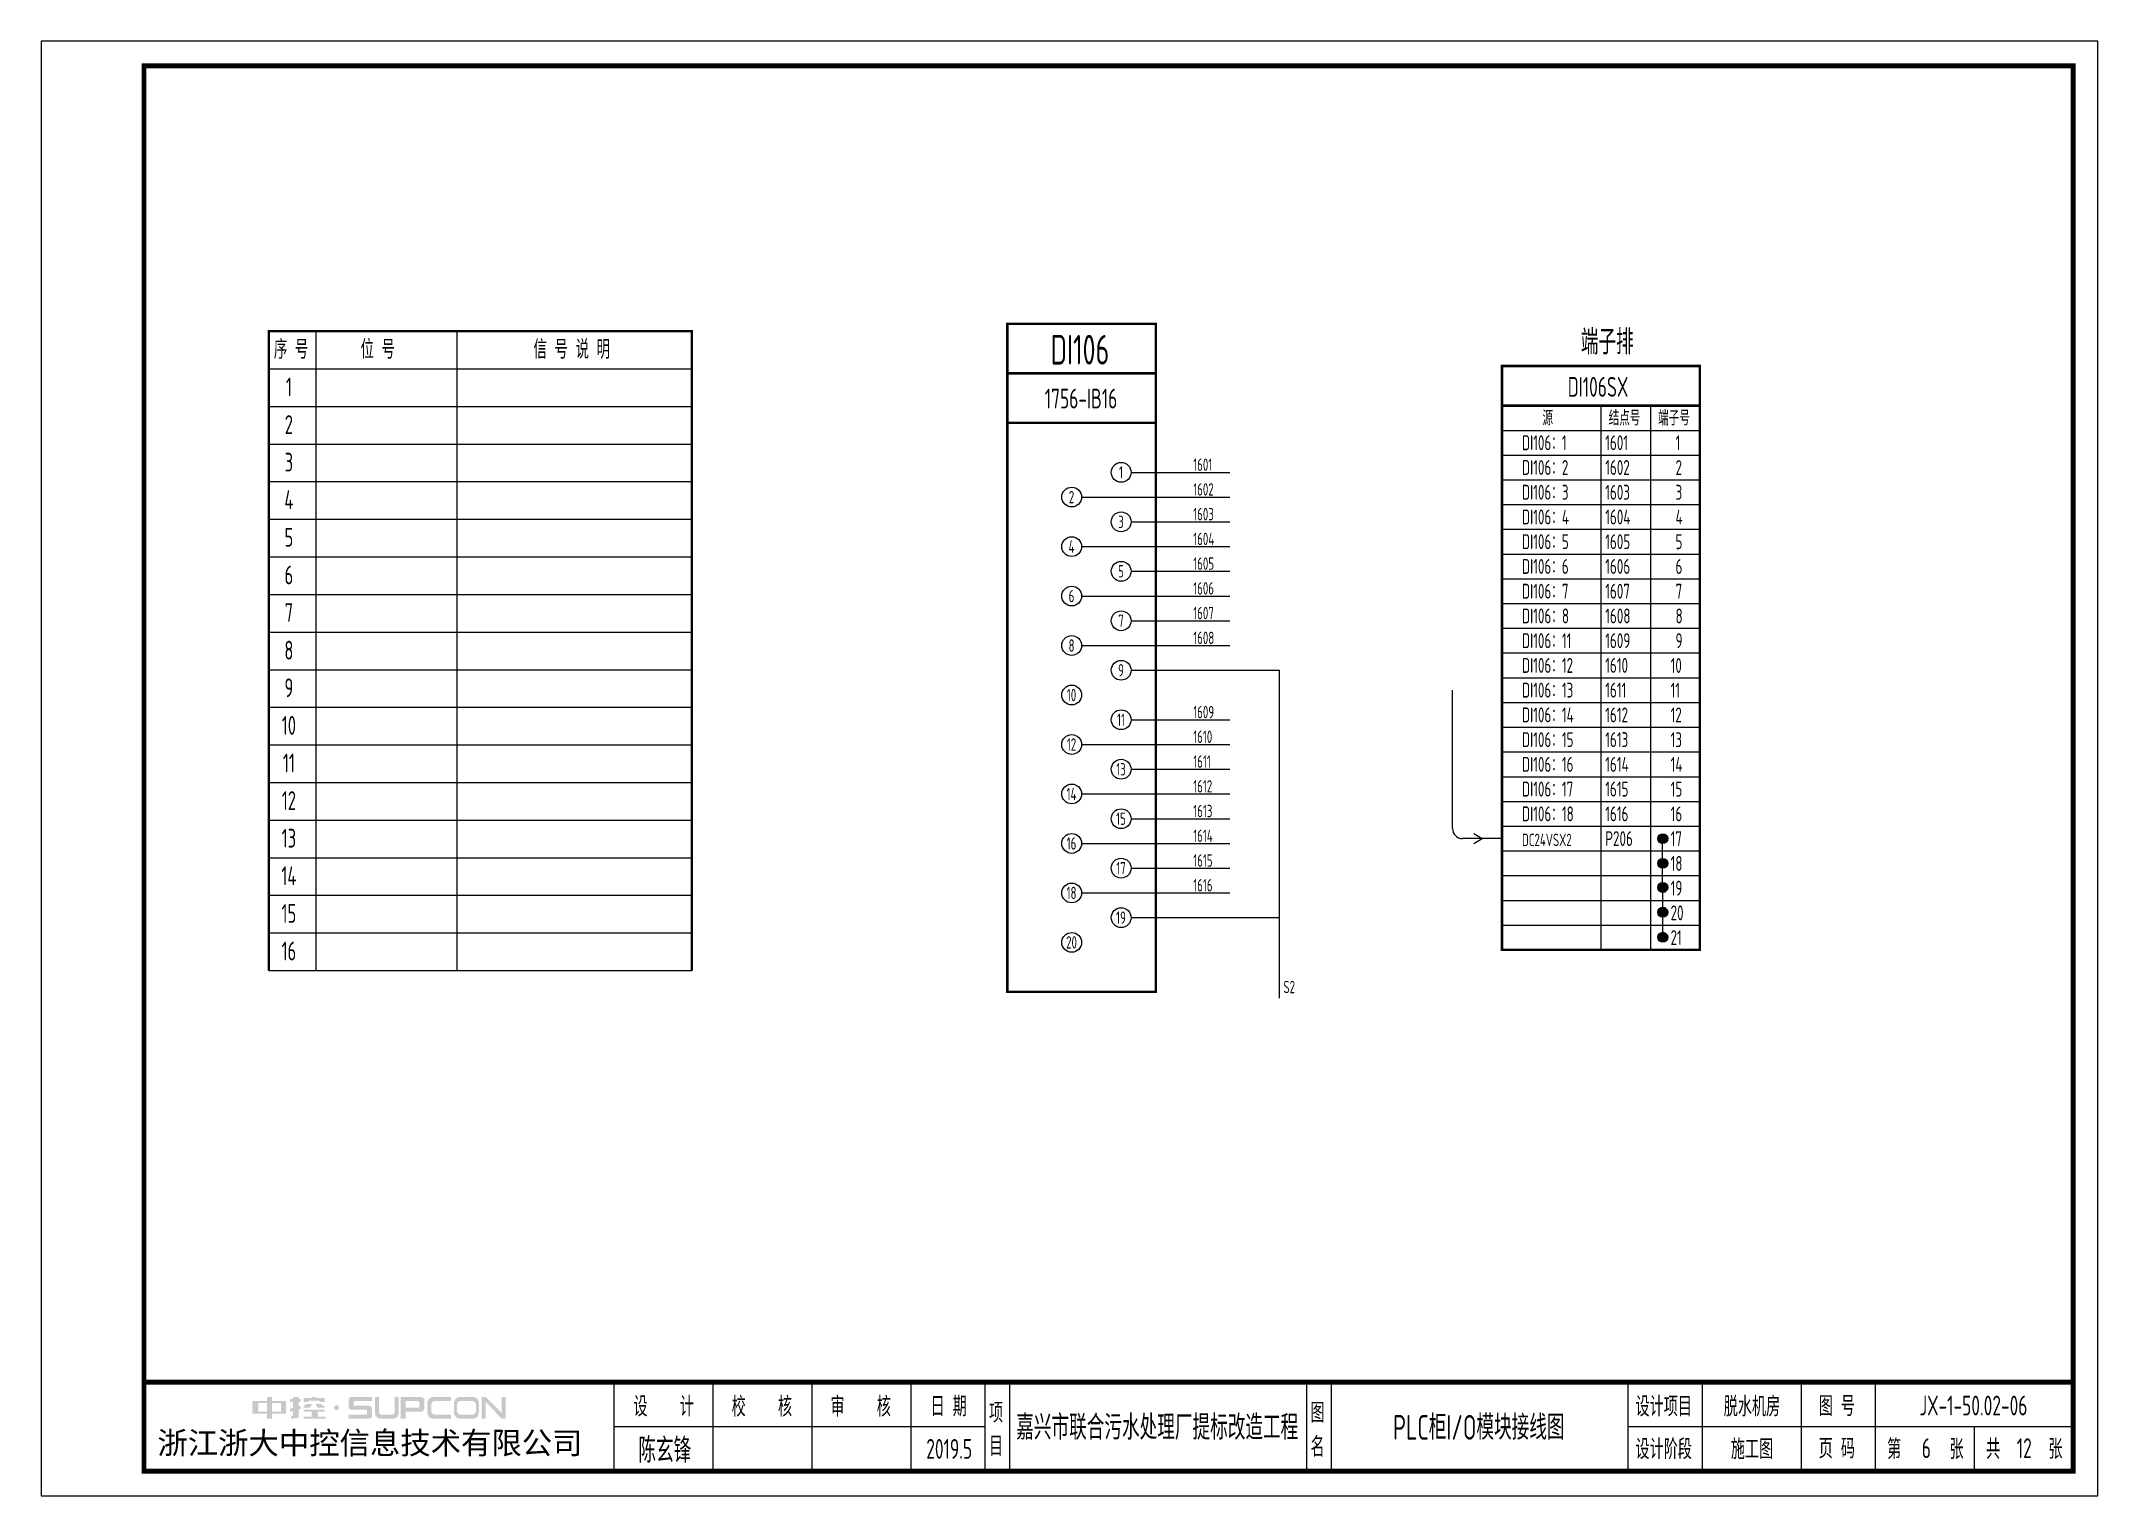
# Model space of a CAD drawing. Header units: millimetres. Extents: x 30557 to 235556, y -116603 to -73383.
# Drawn here: x 106768 to 110926, y -79651 to -76711 of the extents above; entities that cross this region are included whole.
import ezdxf
from ezdxf.enums import TextEntityAlignment as Align

# ---------------------------------------------------------------- set-up
doc = ezdxf.new("R2010")
doc.units = ezdxf.units.MM
doc.layers.add('1', color=3, linetype='Continuous')
doc.layers.add('符号层', color=3, linetype='Continuous')
doc.layers.add('_Drawing', color=7, linetype='Continuous', lineweight=25)
doc.styles.add('supcon', font='sceie.shx', dxfattribs={"width": 0.75, "height": 40, "bigfont": 'sceic.shx'})
doc.styles.add('Title', font='', dxfattribs={"height": 45})
doc.styles.get('Title').set_extended_font_data('SimHei')

msp = doc.modelspace()

# ---------------------------------------------------------------- texts
at = {"style": 'supcon', "width": 0.75}
for s, p in [('序 号', (107272.9, -77352.7)), ('位 号', (107448, -77352.7)), ('信 号 说 明', (107840.3, -77352.7)), ('1', (107268.4, -77428.7)), ('2', (107268.4, -77504.7)), ('3', (107268.4, -77580.7)), ('4', (107268.4, -77656.7)), ('5', (107268.4, -77732.7)), ('6', (107268.4, -77808.7)), ('7', (107268.4, -77884.7)), ('8', (107268.4, -77960.7)), ('9', (107268.4, -78036.7)), ('10', (107268.4, -78112.7)), ('11', (107268.4, -78188.7)), ('12', (107268.4, -78264.7)), ('13', (107268.4, -78340.7)), ('14', (107268.4, -78416.7)), ('15', (107268.4, -78492.7)), ('16', (107268.4, -78568.7))]:
    msp.add_text(s, height=38, dxfattribs=at).set_placement(p, align=Align.CENTER)
at = {"color": 3, "style": 'supcon', "width": 0.75}
for s, height, p in [('脱水机房', 40, (110226.2, -79468.3)), ('陈玄锋', 50, (108028.3, -79555.9)), ('2019.5', 40, (108603.3, -79555.9)), ('6', 40, (110578.8, -79554.5)), ('12', 40, (110776.8, -79554.5))]:
    msp.add_text(s, height=height, dxfattribs=at).set_placement(p, align=Align.MIDDLE)
at = {"layer": '1', "style": 'supcon', "width": 0.75}
msp.add_text('DI106SX', height=40, dxfattribs=at).set_placement((109915.1, -77429.5), align=Align.CENTER)
at = {"layer": '_Drawing', "color": 3, "style": 'supcon', "width": 0.75}
for s, height, p in [('DI106', 60, (108867.6, -77334.4)), ('JX-1-50.02-06', 40, (110674, -79468.3)), ('嘉兴市联合污水处理厂提标改造工程', 50, (109023.9, -79509.8)), ('PLC柜I/O模块接线图', 50, (109673.9, -79509.8))]:
    msp.add_text(s, height=height, dxfattribs=at).set_placement(p, align=Align.MIDDLE)
for s, height, p in [('DI106：1', 30, (109761.2, -77537.5)), ('1601', 30, (109929.5, -77537.5)), ('1601', 25, (109096.6, -77579.3)), ('DI106：2', 30, (109761.2, -77587.5)), ('1602', 30, (109929.5, -77587.5)), ('1602', 25, (109096.6, -77629.3)), ('DI106：3', 30, (109761.2, -77637.5)), ('1603', 30, (109929.5, -77637.5)), ('1603', 25, (109096.6, -77679.3)), ('DI106：4', 30, (109761.2, -77687.5)), ('1604', 30, (109929.5, -77687.5)), ('1604', 25, (109096.6, -77729.3)), ('DI106：5', 30, (109761.2, -77737.5)), ('1605', 30, (109929.5, -77737.5)), ('1605', 25, (109096.6, -77779.3)), ('DI106：6', 30, (109761.2, -77787.5)), ('1606', 30, (109929.5, -77787.5)), ('1606', 25, (109096.6, -77829.3)), ('DI106：7', 30, (109761.2, -77837.5)), ('1607', 30, (109929.5, -77837.5)), ('1607', 25, (109096.6, -77879.3)), ('DI106：8', 30, (109761.2, -77887.5)), ('1608', 30, (109929.5, -77887.5)), ('1608', 25, (109096.6, -77929.3)), ('DI106：11', 30, (109761.2, -77937.5)), ('1609', 30, (109929.5, -77937.5)), ('DI106：12', 30, (109761.2, -77987.5)), ('1610', 30, (109929.5, -77987.5)), ('DI106：13', 30, (109761.2, -78037.5)), ('1611', 30, (109929.5, -78037.5)), ('1609', 25, (109096.6, -78079.3)), ('DI106：14', 30, (109761.2, -78087.5)), ('1612', 30, (109929.5, -78087.5)), ('1610', 25, (109096.6, -78129.3)), ('DI106：15', 30, (109761.2, -78137.5)), ('1613', 30, (109929.5, -78137.5)), ('1611', 25, (109096.6, -78179.3)), ('DI106：16', 30, (109761.2, -78187.5)), ('1614', 30, (109929.5, -78187.5)), ('1612', 25, (109096.6, -78229.3)), ('DI106：17', 30, (109761.2, -78237.5)), ('1615', 30, (109929.5, -78237.5)), ('1613', 25, (109096.6, -78279.3)), ('DI106：18', 30, (109761.2, -78287.5)), ('1616', 30, (109929.5, -78287.5)), ('1614', 25, (109096.6, -78329.3)), ('P206', 30, (109929.5, -78337.5)), ('1615', 25, (109096.6, -78379.3)), ('1616', 25, (109096.6, -78429.3)), ('S2', 25, (109278.9, -78634.9))]:
    msp.add_text(s, height=height, dxfattribs=at).set_placement(p)

# ---------------------------------------------------------------- blocks, each defined once
blk = doc.blocks.new('中控·SUPCON')
at = {"linetype": 'Continuous'}
h = blk.add_hatch(color=2, dxfattribs=at)
h.dxf.hatch_style = 1
h.paths.add_polyline_path([(34, 33), (20, 33), (20, 37), (15, 37), (15, 36), (15, 33), (0, 33), (0, 20), (13, 20), (15, 20), (15, 15), (20, 15), (20, 20), (22, 20), (34, 20)])
h.paths.add_polyline_path([(20, 30), (20, 31), (29, 31), (29, 22), (20, 22)], flags=16)
h.paths.add_polyline_path([(15, 30), (15, 22), (6, 22), (6, 31), (15, 31)], flags=16)
h.paths.add_polyline_path([(47, 32), (49, 32), (49, 35), (47, 35), (47, 37), (41, 37), (41, 35), (38, 35), (38, 32), (41, 32), (41, 25.8), (38, 25), (38, 22), (41, 22.8), (41, 18.3), (39, 17), (39, 15), (47, 16), (47, 24.5), (49, 25), (49, 28), (47, 27.5)])
h.paths.add_polyline_path([(61, 30), (55, 30), (52, 28), (52, 26), (58, 26)])
h.paths.add_polyline_path([(73, 28), (71, 28), (70, 30), (64, 30), (66, 26), (73, 26)])
h.paths.add_polyline_path([(73, 36), (64.6, 36), (64.6, 37), (60.4, 37), (60.4, 36), (52, 36), (52, 32), (56.8, 32), (56.8, 33.1), (68.2, 33.1), (68.2, 32), (73, 32)])
h.paths.add_polyline_path([(66, 22), (73, 22), (73, 24), (52, 24), (52, 22), (60, 22), (60, 17), (52, 17), (52, 15), (74, 15), (74, 17), (66, 17)])
h.paths.add_polyline_path([(82.7, 26.1, 1), (87.6, 26.1, 1)])
h.paths.add_polyline_path([(118, 28), (103.5, 28, -0.414214), (102.5, 29), (102.5, 32, -0.414214), (103.5, 33), (121, 33), (121, 37), (100.5, 37, 0.414214), (97.5, 34), (97.5, 27, 0.414214), (100.5, 24), (115, 24, -0.414214), (116, 23), (116, 20, -0.414214), (115, 19), (97.5, 19), (97.5, 15), (118, 15, 0.414214), (121, 18), (121, 25, 0.414214)])
h.paths.add_polyline_path([(128, 37), (124, 37), (124, 36), (124, 21, 0.414214), (130, 15), (142, 15, 0.414214), (148, 21), (148, 37), (144, 37), (144, 22, -0.414214), (141, 19), (131, 19, -0.414214), (128, 22)])
h.paths.add_polyline_path([(174, 26), (174, 33, 0.414214), (170, 37), (150, 37), (150, 36), (150, 15), (155, 15), (155, 22), (170, 22, 0.414214)])
h.paths.add_polyline_path([(167, 26), (155, 26), (155, 33), (167, 33, -0.414214), (169, 31), (169, 28, -0.414214)], flags=16)
h.paths.add_polyline_path([(201, 19), (185, 19, -0.414214), (181, 23), (181, 29, -0.414214), (185, 33), (201, 33), (201, 37), (183, 37, 0.414214), (177, 31), (177, 21, 0.414214), (183, 15), (201, 15)])
h.paths.add_polyline_path([(229, 21), (229, 31, 0.414214), (223, 37), (210, 37, 0.414214), (204, 31), (204, 21, 0.414214), (210, 15), (223, 15, 0.414214)])
h.paths.add_polyline_path([(207, 23), (207, 29, -0.414214), (211, 33), (222, 33, -0.414214), (226, 29), (226, 23, -0.414214), (222, 19), (211, 19, -0.414214)], flags=16)
h.paths.add_polyline_path([(236, 32.1), (252, 15), (256, 15), (256, 37), (252, 37), (252, 21), (236, 37), (232, 37), (232, 36), (232, 15), (236, 15)])
h = blk.add_hatch(color=2, dxfattribs=at)
h.dxf.hatch_style = 1
h.paths.add_polyline_path([(34, 33), (20, 33), (20, 37), (15, 37), (15, 36), (15, 33), (0, 33), (0, 20), (13, 20), (15, 20), (15, 15), (20, 15), (20, 20), (22, 20), (34, 20)])
h.paths.add_polyline_path([(20, 30), (20, 31), (29, 31), (29, 22), (20, 22)], flags=16)
h.paths.add_polyline_path([(15, 30), (15, 22), (6, 22), (6, 31), (15, 31)], flags=16)
h.paths.add_polyline_path([(47, 32), (49, 32), (49, 35), (47, 35), (47, 37), (41, 37), (41, 35), (38, 35), (38, 32), (41, 32), (41, 25.8), (38, 25), (38, 22), (41, 22.8), (41, 18.3), (39, 17), (39, 15), (47, 16), (47, 24.5), (49, 25), (49, 28), (47, 27.5)])
h.paths.add_polyline_path([(61, 30), (55, 30), (52, 28), (52, 26), (58, 26)])
h.paths.add_polyline_path([(73, 28), (71, 28), (70, 30), (64, 30), (66, 26), (73, 26)])
h.paths.add_polyline_path([(73, 36), (64.6, 36), (64.6, 37), (60.4, 37), (60.4, 36), (52, 36), (52, 32), (56.8, 32), (56.8, 33.1), (68.2, 33.1), (68.2, 32), (73, 32)])
h.paths.add_polyline_path([(66, 22), (73, 22), (73, 24), (52, 24), (52, 22), (60, 22), (60, 17), (52, 17), (52, 15), (74, 15), (74, 17), (66, 17)])
h.paths.add_polyline_path([(82.7, 26.1, 1), (87.6, 26.1, 1)])
h.paths.add_polyline_path([(118, 28), (103.5, 28, -0.414214), (102.5, 29), (102.5, 32, -0.414214), (103.5, 33), (121, 33), (121, 37), (100.5, 37, 0.414214), (97.5, 34), (97.5, 27, 0.414214), (100.5, 24), (115, 24, -0.414214), (116, 23), (116, 20, -0.414214), (115, 19), (97.5, 19), (97.5, 15), (118, 15, 0.414214), (121, 18), (121, 25, 0.414214)])
h.paths.add_polyline_path([(128, 37), (124, 37), (124, 36), (124, 21, 0.414214), (130, 15), (142, 15, 0.414214), (148, 21), (148, 37), (144, 37), (144, 22, -0.414214), (141, 19), (131, 19, -0.414214), (128, 22)])
h.paths.add_polyline_path([(174, 26), (174, 33, 0.414214), (170, 37), (150, 37), (150, 36), (150, 15), (155, 15), (155, 22), (170, 22, 0.414214)])
h.paths.add_polyline_path([(167, 26), (155, 26), (155, 33), (167, 33, -0.414214), (169, 31), (169, 28, -0.414214)], flags=16)
h.paths.add_polyline_path([(201, 19), (185, 19, -0.414214), (181, 23), (181, 29, -0.414214), (185, 33), (201, 33), (201, 37), (183, 37, 0.414214), (177, 31), (177, 21, 0.414214), (183, 15), (201, 15)])
h.paths.add_polyline_path([(229, 21), (229, 31, 0.414214), (223, 37), (210, 37, 0.414214), (204, 31), (204, 21, 0.414214), (210, 15), (223, 15, 0.414214)])
h.paths.add_polyline_path([(207, 23), (207, 29, -0.414214), (211, 33), (222, 33, -0.414214), (226, 29), (226, 23, -0.414214), (222, 19), (211, 19, -0.414214)], flags=16)
h.paths.add_polyline_path([(236, 32.1), (252, 15), (256, 15), (256, 37), (252, 37), (252, 21), (236, 37), (232, 37), (232, 36), (232, 15), (236, 15)])
h = blk.add_hatch(color=2, dxfattribs=at)
h.dxf.hatch_style = 1
h.paths.add_polyline_path([(34, 33), (20, 33), (20, 37), (15, 37), (15, 36), (15, 33), (0, 33), (0, 20), (13, 20), (15, 20), (15, 15), (20, 15), (20, 20), (22, 20), (34, 20)])
h.paths.add_polyline_path([(20, 30), (20, 31), (29, 31), (29, 22), (20, 22)], flags=16)
h.paths.add_polyline_path([(15, 30), (15, 22), (6, 22), (6, 31), (15, 31)], flags=16)
h.paths.add_polyline_path([(47, 32), (49, 32), (49, 35), (47, 35), (47, 37), (41, 37), (41, 35), (38, 35), (38, 32), (41, 32), (41, 25.8), (38, 25), (38, 22), (41, 22.8), (41, 18.3), (39, 17), (39, 15), (47, 16), (47, 24.5), (49, 25), (49, 28), (47, 27.5)])
h.paths.add_polyline_path([(61, 30), (55, 30), (52, 28), (52, 26), (58, 26)])
h.paths.add_polyline_path([(73, 28), (71, 28), (70, 30), (64, 30), (66, 26), (73, 26)])
h.paths.add_polyline_path([(73, 36), (64.6, 36), (64.6, 37), (60.4, 37), (60.4, 36), (52, 36), (52, 32), (56.8, 32), (56.8, 33.1), (68.2, 33.1), (68.2, 32), (73, 32)])
h.paths.add_polyline_path([(66, 22), (73, 22), (73, 24), (52, 24), (52, 22), (60, 22), (60, 17), (52, 17), (52, 15), (74, 15), (74, 17), (66, 17)])
h.paths.add_polyline_path([(82.7, 26.1, 1), (87.6, 26.1, 1)])
h.paths.add_polyline_path([(118, 28), (103.5, 28, -0.414214), (102.5, 29), (102.5, 32, -0.414214), (103.5, 33), (121, 33), (121, 37), (100.5, 37, 0.414214), (97.5, 34), (97.5, 27, 0.414214), (100.5, 24), (115, 24, -0.414214), (116, 23), (116, 20, -0.414214), (115, 19), (97.5, 19), (97.5, 15), (118, 15, 0.414214), (121, 18), (121, 25, 0.414214)])
h.paths.add_polyline_path([(128, 37), (124, 37), (124, 36), (124, 21, 0.414214), (130, 15), (142, 15, 0.414214), (148, 21), (148, 37), (144, 37), (144, 22, -0.414214), (141, 19), (131, 19, -0.414214), (128, 22)])
h.paths.add_polyline_path([(174, 26), (174, 33, 0.414214), (170, 37), (150, 37), (150, 36), (150, 15), (155, 15), (155, 22), (170, 22, 0.414214)])
h.paths.add_polyline_path([(167, 26), (155, 26), (155, 33), (167, 33, -0.414214), (169, 31), (169, 28, -0.414214)], flags=16)
h.paths.add_polyline_path([(201, 19), (185, 19, -0.414214), (181, 23), (181, 29, -0.414214), (185, 33), (201, 33), (201, 37), (183, 37, 0.414214), (177, 31), (177, 21, 0.414214), (183, 15), (201, 15)])
h.paths.add_polyline_path([(229, 21), (229, 31, 0.414214), (223, 37), (210, 37, 0.414214), (204, 31), (204, 21, 0.414214), (210, 15), (223, 15, 0.414214)])
h.paths.add_polyline_path([(207, 23), (207, 29, -0.414214), (211, 33), (222, 33, -0.414214), (226, 29), (226, 23, -0.414214), (222, 19), (211, 19, -0.414214)], flags=16)
h.paths.add_polyline_path([(236, 32.1), (252, 15), (256, 15), (256, 37), (252, 37), (252, 21), (236, 37), (232, 37), (232, 36), (232, 15), (236, 15)])
h = blk.add_hatch(color=2, dxfattribs=at)
h.dxf.hatch_style = 1
h.paths.add_polyline_path([(34, 33), (20, 33), (20, 37), (15, 37), (15, 36), (15, 33), (0, 33), (0, 20), (13, 20), (15, 20), (15, 15), (20, 15), (20, 20), (22, 20), (34, 20)])
h.paths.add_polyline_path([(20, 30), (20, 31), (29, 31), (29, 22), (20, 22)], flags=16)
h.paths.add_polyline_path([(15, 30), (15, 22), (6, 22), (6, 31), (15, 31)], flags=16)
h.paths.add_polyline_path([(47, 32), (49, 32), (49, 35), (47, 35), (47, 37), (41, 37), (41, 35), (38, 35), (38, 32), (41, 32), (41, 25.8), (38, 25), (38, 22), (41, 22.8), (41, 18.3), (39, 17), (39, 15), (47, 16), (47, 24.5), (49, 25), (49, 28), (47, 27.5)])
h.paths.add_polyline_path([(61, 30), (55, 30), (52, 28), (52, 26), (58, 26)])
h.paths.add_polyline_path([(73, 28), (71, 28), (70, 30), (64, 30), (66, 26), (73, 26)])
h.paths.add_polyline_path([(73, 36), (64.6, 36), (64.6, 37), (60.4, 37), (60.4, 36), (52, 36), (52, 32), (56.8, 32), (56.8, 33.1), (68.2, 33.1), (68.2, 32), (73, 32)])
h.paths.add_polyline_path([(66, 22), (73, 22), (73, 24), (52, 24), (52, 22), (60, 22), (60, 17), (52, 17), (52, 15), (74, 15), (74, 17), (66, 17)])
h.paths.add_polyline_path([(82.7, 26.1, 1), (87.6, 26.1, 1)])
h.paths.add_polyline_path([(118, 28), (103.5, 28, -0.414214), (102.5, 29), (102.5, 32, -0.414214), (103.5, 33), (121, 33), (121, 37), (100.5, 37, 0.414214), (97.5, 34), (97.5, 27, 0.414214), (100.5, 24), (115, 24, -0.414214), (116, 23), (116, 20, -0.414214), (115, 19), (97.5, 19), (97.5, 15), (118, 15, 0.414214), (121, 18), (121, 25, 0.414214)])
h.paths.add_polyline_path([(128, 37), (124, 37), (124, 36), (124, 21, 0.414214), (130, 15), (142, 15, 0.414214), (148, 21), (148, 37), (144, 37), (144, 22, -0.414214), (141, 19), (131, 19, -0.414214), (128, 22)])
h.paths.add_polyline_path([(174, 26), (174, 33, 0.414214), (170, 37), (150, 37), (150, 36), (150, 15), (155, 15), (155, 22), (170, 22, 0.414214)])
h.paths.add_polyline_path([(167, 26), (155, 26), (155, 33), (167, 33, -0.414214), (169, 31), (169, 28, -0.414214)], flags=16)
h.paths.add_polyline_path([(201, 19), (185, 19, -0.414214), (181, 23), (181, 29, -0.414214), (185, 33), (201, 33), (201, 37), (183, 37, 0.414214), (177, 31), (177, 21, 0.414214), (183, 15), (201, 15)])
h.paths.add_polyline_path([(229, 21), (229, 31, 0.414214), (223, 37), (210, 37, 0.414214), (204, 31), (204, 21, 0.414214), (210, 15), (223, 15, 0.414214)])
h.paths.add_polyline_path([(207, 23), (207, 29, -0.414214), (211, 33), (222, 33, -0.414214), (226, 29), (226, 23, -0.414214), (222, 19), (211, 19, -0.414214)], flags=16)
h.paths.add_polyline_path([(236, 32.1), (252, 15), (256, 15), (256, 37), (252, 37), (252, 21), (236, 37), (232, 37), (232, 36), (232, 15), (236, 15)])
h = blk.add_hatch(color=2, dxfattribs=at)
h.dxf.hatch_style = 1
h.paths.add_polyline_path([(34, 33), (20, 33), (20, 37), (15, 37), (15, 36), (15, 33), (0, 33), (0, 20), (13, 20), (15, 20), (15, 15), (20, 15), (20, 20), (22, 20), (34, 20)])
h.paths.add_polyline_path([(20, 30), (20, 31), (29, 31), (29, 22), (20, 22)], flags=16)
h.paths.add_polyline_path([(15, 30), (15, 22), (6, 22), (6, 31), (15, 31)], flags=16)
h.paths.add_polyline_path([(47, 32), (49, 32), (49, 35), (47, 35), (47, 37), (41, 37), (41, 35), (38, 35), (38, 32), (41, 32), (41, 25.8), (38, 25), (38, 22), (41, 22.8), (41, 18.3), (39, 17), (39, 15), (47, 16), (47, 24.5), (49, 25), (49, 28), (47, 27.5)])
h.paths.add_polyline_path([(61, 30), (55, 30), (52, 28), (52, 26), (58, 26)])
h.paths.add_polyline_path([(73, 28), (71, 28), (70, 30), (64, 30), (66, 26), (73, 26)])
h.paths.add_polyline_path([(73, 36), (64.6, 36), (64.6, 37), (60.4, 37), (60.4, 36), (52, 36), (52, 32), (56.8, 32), (56.8, 33.1), (68.2, 33.1), (68.2, 32), (73, 32)])
h.paths.add_polyline_path([(66, 22), (73, 22), (73, 24), (52, 24), (52, 22), (60, 22), (60, 17), (52, 17), (52, 15), (74, 15), (74, 17), (66, 17)])
h.paths.add_polyline_path([(82.7, 26.1, 1), (87.6, 26.1, 1)])
h.paths.add_polyline_path([(118, 28), (103.5, 28, -0.414214), (102.5, 29), (102.5, 32, -0.414214), (103.5, 33), (121, 33), (121, 37), (100.5, 37, 0.414214), (97.5, 34), (97.5, 27, 0.414214), (100.5, 24), (115, 24, -0.414214), (116, 23), (116, 20, -0.414214), (115, 19), (97.5, 19), (97.5, 15), (118, 15, 0.414214), (121, 18), (121, 25, 0.414214)])
h.paths.add_polyline_path([(128, 37), (124, 37), (124, 36), (124, 21, 0.414214), (130, 15), (142, 15, 0.414214), (148, 21), (148, 37), (144, 37), (144, 22, -0.414214), (141, 19), (131, 19, -0.414214), (128, 22)])
h.paths.add_polyline_path([(174, 26), (174, 33, 0.414214), (170, 37), (150, 37), (150, 36), (150, 15), (155, 15), (155, 22), (170, 22, 0.414214)])
h.paths.add_polyline_path([(167, 26), (155, 26), (155, 33), (167, 33, -0.414214), (169, 31), (169, 28, -0.414214)], flags=16)
h.paths.add_polyline_path([(201, 19), (185, 19, -0.414214), (181, 23), (181, 29, -0.414214), (185, 33), (201, 33), (201, 37), (183, 37, 0.414214), (177, 31), (177, 21, 0.414214), (183, 15), (201, 15)])
h.paths.add_polyline_path([(229, 21), (229, 31, 0.414214), (223, 37), (210, 37, 0.414214), (204, 31), (204, 21, 0.414214), (210, 15), (223, 15, 0.414214)])
h.paths.add_polyline_path([(207, 23), (207, 29, -0.414214), (211, 33), (222, 33, -0.414214), (226, 29), (226, 23, -0.414214), (222, 19), (211, 19, -0.414214)], flags=16)
h.paths.add_polyline_path([(236, 32.1), (252, 15), (256, 15), (256, 37), (252, 37), (252, 21), (236, 37), (232, 37), (232, 36), (232, 15), (236, 15)])
h = blk.add_hatch(color=2, dxfattribs=at)
h.dxf.hatch_style = 1
h.paths.add_polyline_path([(34, 33), (20, 33), (20, 37), (15, 37), (15, 36), (15, 33), (0, 33), (0, 20), (13, 20), (15, 20), (15, 15), (20, 15), (20, 20), (22, 20), (34, 20)])
h.paths.add_polyline_path([(20, 30), (20, 31), (29, 31), (29, 22), (20, 22)], flags=16)
h.paths.add_polyline_path([(15, 30), (15, 22), (6, 22), (6, 31), (15, 31)], flags=16)
h.paths.add_polyline_path([(47, 32), (49, 32), (49, 35), (47, 35), (47, 37), (41, 37), (41, 35), (38, 35), (38, 32), (41, 32), (41, 25.8), (38, 25), (38, 22), (41, 22.8), (41, 18.3), (39, 17), (39, 15), (47, 16), (47, 24.5), (49, 25), (49, 28), (47, 27.5)])
h.paths.add_polyline_path([(61, 30), (55, 30), (52, 28), (52, 26), (58, 26)])
h.paths.add_polyline_path([(73, 28), (71, 28), (70, 30), (64, 30), (66, 26), (73, 26)])
h.paths.add_polyline_path([(73, 36), (64.6, 36), (64.6, 37), (60.4, 37), (60.4, 36), (52, 36), (52, 32), (56.8, 32), (56.8, 33.1), (68.2, 33.1), (68.2, 32), (73, 32)])
h.paths.add_polyline_path([(66, 22), (73, 22), (73, 24), (52, 24), (52, 22), (60, 22), (60, 17), (52, 17), (52, 15), (74, 15), (74, 17), (66, 17)])
h.paths.add_polyline_path([(82.7, 26.1, 1), (87.6, 26.1, 1)])
h.paths.add_polyline_path([(118, 28), (103.5, 28, -0.414214), (102.5, 29), (102.5, 32, -0.414214), (103.5, 33), (121, 33), (121, 37), (100.5, 37, 0.414214), (97.5, 34), (97.5, 27, 0.414214), (100.5, 24), (115, 24, -0.414214), (116, 23), (116, 20, -0.414214), (115, 19), (97.5, 19), (97.5, 15), (118, 15, 0.414214), (121, 18), (121, 25, 0.414214)])
h.paths.add_polyline_path([(128, 37), (124, 37), (124, 36), (124, 21, 0.414214), (130, 15), (142, 15, 0.414214), (148, 21), (148, 37), (144, 37), (144, 22, -0.414214), (141, 19), (131, 19, -0.414214), (128, 22)])
h.paths.add_polyline_path([(174, 26), (174, 33, 0.414214), (170, 37), (150, 37), (150, 36), (150, 15), (155, 15), (155, 22), (170, 22, 0.414214)])
h.paths.add_polyline_path([(167, 26), (155, 26), (155, 33), (167, 33, -0.414214), (169, 31), (169, 28, -0.414214)], flags=16)
h.paths.add_polyline_path([(201, 19), (185, 19, -0.414214), (181, 23), (181, 29, -0.414214), (185, 33), (201, 33), (201, 37), (183, 37, 0.414214), (177, 31), (177, 21, 0.414214), (183, 15), (201, 15)])
h.paths.add_polyline_path([(229, 21), (229, 31, 0.414214), (223, 37), (210, 37, 0.414214), (204, 31), (204, 21, 0.414214), (210, 15), (223, 15, 0.414214)])
h.paths.add_polyline_path([(207, 23), (207, 29, -0.414214), (211, 33), (222, 33, -0.414214), (226, 29), (226, 23, -0.414214), (222, 19), (211, 19, -0.414214)], flags=16)
h.paths.add_polyline_path([(236, 32.1), (252, 15), (256, 15), (256, 37), (252, 37), (252, 21), (236, 37), (232, 37), (232, 36), (232, 15), (236, 15)])
blk = doc.blocks.new('supcon图框')
at = {"linetype": 'Continuous'}
for p, q in [((6145.7, 4361.7), (1987.7, 4361.7)), ((1987.7, 4361.7), (1987.7, 1421.7)), ((6145.7, 1421.7), (6145.7, 4361.7)), ((1987.7, 1421.7), (6145.7, 1421.7))]:
    blk.add_line(p, q, dxfattribs=at)
for p, q in [((3145.7, 1651.7), (3145.7, 1471.7)), ((3345.7, 1651.7), (3345.7, 1471.7)), ((3545.7, 1651.7), (3545.7, 1471.7)), ((3745.7, 1651.7), (3745.7, 1471.7)), ((3895.7, 1651.7), (3895.7, 1471.7)), ((3945.7, 1651.7), (3945.7, 1471.7)), ((4545.7, 1651.7), (4545.7, 1471.7)), ((4595.7, 1651.7), (4595.7, 1471.7)), ((5195.7, 1651.7), (5195.7, 1471.7)), ((5345.7, 1651.7), (5345.7, 1471.7)), ((5545.7, 1651.7), (5545.7, 1471.7)), ((5695.7, 1651.7), (5695.7, 1471.7)), ((3145.7, 1561.7), (3895.7, 1561.7)), ((5195.7, 1561.7), (6095.7, 1561.7)), ((5895.7, 1561.7), (5895.7, 1471.7))]:
    blk.add_line(p, q)
at = {"linetype": 'Continuous', "const_width": 10}
blk.add_lwpolyline([(2195.7, 4311.7), (6095.7, 4311.7), (6095.7, 1471.7), (2195.7, 1471.7)], close=True, dxfattribs=at)
blk.add_lwpolyline([(2195.7, 1651.7), (6095.7, 1651.7)], dxfattribs=at)
at = {"linetype": 'Continuous', "xscale": 2, "yscale": 2, "zscale": 2}
blk.add_blockref('中控·SUPCON', (2414.6, 1547.7), dxfattribs=at)
at = {"style": 'supcon', "width": 0.75}
for s, p in [('设    计', (3246.2, 1604.2)), ('校    核', (3444.8, 1604.2)), ('审    核', (3644.5, 1604.2)), ('日 期', (3822.5, 1604.2)), ('设计项目', (5268, 1604.2)), ('图 号', (5618, 1604.2)), ('项', (3918.2, 1590.7)), ('图', (4568.2, 1590.7)), ('目', (3918.2, 1522.9)), ('名', (4568.2, 1522.9)), ('设计阶段', (5268, 1518.1)), ('施工图', (5446.5, 1518.1)), ('页 码', (5618, 1518.1)), ('第      张', (5797, 1518.1)), ('共      张', (5997, 1518.1))]:
    blk.add_text(s, height=40, dxfattribs=at).set_placement(p, align=Align.MIDDLE)
at = {"style": 'Title'}
blk.add_text('浙江浙大中控信息技术有限公司', height=45, dxfattribs=at).set_placement((2222.8, 1506.2))
blk = doc.blocks.new('DI端子_21')
at = {"lineweight": -3}
h = blk.add_hatch(color=256, dxfattribs=at)
h.dxf.hatch_style = 1
h.paths.add_polyline_path([(22665.3, -15581.6, 1), (22645.3, -15581.6, 1)])
h = blk.add_hatch(color=256, dxfattribs=at)
h.dxf.hatch_style = 1
h.paths.add_polyline_path([(22665.3, -15631.6, 1), (22645.3, -15631.6, 1)])
h = blk.add_hatch(color=256, dxfattribs=at)
h.dxf.hatch_style = 1
h.paths.add_polyline_path([(22665.3, -15680.3, 1), (22645.3, -15680.3, 1)])
h = blk.add_hatch(color=256, dxfattribs=at)
h.dxf.hatch_style = 1
h.paths.add_polyline_path([(22665.3, -15730.3, 1), (22645.3, -15730.3, 1)])
h = blk.add_hatch(color=256, dxfattribs=at)
h.dxf.hatch_style = 1
h.paths.add_polyline_path([(22665.3, -15780.9, 1), (22645.3, -15780.9, 1)])
for p, q in [((22330.3, -14626.4), (22330.3, -15806.4)), ((22730.3, -14626.4), (22330.3, -14626.4)), ((22730.3, -15806.4), (22730.3, -14626.4)), ((22530.3, -14706.4), (22530.3, -15806.4)), ((22630.3, -14706.4), (22630.3, -15806.4)), ((22330.3, -14756.4), (22730.3, -14756.4)), ((22330.3, -14806.4), (22730.3, -14806.4)), ((22330.3, -14856.4), (22730.3, -14856.4)), ((22330.3, -14906.4), (22730.3, -14906.4)), ((22330.3, -14956.4), (22730.3, -14956.4)), ((22330.3, -15006.4), (22730.3, -15006.4)), ((22330.3, -15056.4), (22730.3, -15056.4)), ((22330.3, -15106.4), (22730.3, -15106.4)), ((22330.3, -15156.4), (22730.3, -15156.4)), ((22330.3, -15206.4), (22730.3, -15206.4)), ((22330.3, -15256.4), (22730.3, -15256.4)), ((22330.3, -15306.4), (22730.3, -15306.4)), ((22330.3, -15356.4), (22730.3, -15356.4)), ((22330.3, -15406.4), (22730.3, -15406.4)), ((22330.3, -15456.4), (22730.3, -15456.4)), ((22330.3, -15506.4), (22730.3, -15506.4)), ((22330.3, -15556.4), (22730.3, -15556.4)), ((22330.3, -15606.4), (22730.3, -15606.4)), ((22330.3, -15656.4), (22730.3, -15656.4)), ((22330.3, -15706.4), (22730.3, -15706.4)), ((22330.3, -15756.4), (22730.3, -15756.4)), ((22330.3, -15806.4), (22730.3, -15806.4))]:
    blk.add_line(p, q, dxfattribs=at)
for p, q in [((22330.3, -14626.4), (22730.3, -14626.4)), ((22330.3, -15806.4), (22330.3, -14626.4)), ((22730.3, -14626.4), (22730.3, -15806.4)), ((22655.3, -15780.9), (22654.8, -15580.8))]:
    blk.add_line(p, q)
at = {"color": 37, "linetype": 'Continuous'}
for p, q in [((22230.3, -15561.4), (22230.3, -15281.4)), ((22330.3, -15581.4), (22250.3, -15581.4)), ((22273, -15571.4), (22290.3, -15581.4)), ((22273, -15591.4), (22290.3, -15581.4))]:
    blk.add_line(p, q, dxfattribs=at)
at = {"const_width": 5}
blk.add_lwpolyline([(22330.3, -14626.4), (22730.3, -14626.4), (22730.3, -15806.4), (22330.3, -15806.4), (22330.3, -14626.4)], dxfattribs=at)
at = {"lineweight": -3, "const_width": 5}
blk.add_lwpolyline([(22330.3, -14706.4), (22730.3, -14706.4)], dxfattribs=at)
at = {"lineweight": -3}
for centre in [(22655.3, -15581.6), (22655.3, -15631.6), (22655.3, -15680.3), (22655.3, -15730.3), (22655.3, -15780.9)]:
    blk.add_circle(centre, 10, dxfattribs=at)
at = {"color": 37, "linetype": 'Continuous'}
blk.add_arc((22250.3, -15561.4), 20, 180, 270, dxfattribs=at)
at = {"color": 7, "style": 'supcon', "width": 0.75}
for s, height, p in [('源', 30, (22412.1, -14746.6)), ('结点号', 30, (22545.9, -14746.6)), ('端子号', 30, (22646, -14746.6)), ('1', 30, (22681.1, -14796.6)), ('2', 30, (22681.1, -14846.6)), ('3', 30, (22681.1, -14896.6)), ('4', 30, (22681.1, -14946.6)), ('5', 30, (22681.1, -14996.6)), ('6', 30, (22681.1, -15046.6)), ('7', 30, (22681.1, -15096.6)), ('8', 30, (22681.1, -15146.6)), ('9', 30, (22681.1, -15196.6)), ('10', 30, (22671.1, -15246.6)), ('11', 30, (22671.1, -15296.6)), ('12', 30, (22671.1, -15346.6)), ('13', 30, (22671.1, -15396.6)), ('14', 30, (22671.1, -15446.6)), ('15', 30, (22671.1, -15496.6)), ('16', 30, (22671.1, -15546.6)), ('DC24VSX2', 25, (22370.7, -15596.6)), ('17', 30, (22671.1, -15596.6)), ('18', 30, (22671.1, -15646.6)), ('19', 30, (22671.1, -15696.6)), ('20', 30, (22671.1, -15746.6)), ('21', 30, (22671.1, -15796.6))]:
    blk.add_text(s, height=height, dxfattribs=at).set_placement(p)
at = {"layer": '符号层', "color": 4, "style": 'supcon', "width": 0.75}
blk.add_text('端子排', height=50, dxfattribs=at).set_placement((22489.5, -14602.9))
blk = doc.blocks.new('1769-IB16')
at = {"linetype": 'Continuous'}
for p, q in [((21575.4, -15218.6), (21775.4, -15218.6)), ((21475.4, -15268.6), (21775.4, -15268.6)), ((21575.4, -15318.6), (21775.4, -15318.6)), ((21475.4, -15368.6), (21775.4, -15368.6)), ((21575.4, -15418.6), (21775.4, -15418.6)), ((21475.4, -15468.6), (21775.4, -15468.6)), ((21575.4, -15518.6), (21775.4, -15518.6)), ((21475.4, -15568.6), (21775.4, -15568.6)), ((21575.4, -15718.6), (21775.4, -15718.6)), ((21475.4, -15768.6), (21775.4, -15768.6)), ((21575.4, -15818.6), (21775.4, -15818.6)), ((21475.4, -15868.6), (21775.4, -15868.6)), ((21575.4, -15918.6), (21775.4, -15918.6)), ((21475.4, -15968.6), (21775.4, -15968.6)), ((21575.4, -16018.6), (21775.4, -16018.6)), ((21475.4, -16068.6), (21775.4, -16068.6))]:
    blk.add_line(p, q, dxfattribs=at)
at = {"color": 5, "linetype": 'Continuous'}
for p, q in [((21575.4, -15618.6), (21875.4, -15618.6)), ((21875.4, -16281.5), (21875.4, -15618.6)), ((21575.4, -16118.6), (21875.4, -16118.6))]:
    blk.add_line(p, q, dxfattribs=at)
at = {"linetype": 'Continuous', "const_width": 5}
blk.add_lwpolyline([(21325.4, -14918.6), (21625.4, -14918.6), (21625.4, -16268.6), (21325.4, -16268.6)], close=True, dxfattribs=at)
for points in [[(21325.4, -15018.6), (21625.4, -15018.6)], [(21325.4, -15118.6), (21625.4, -15118.6)]]:
    blk.add_lwpolyline(points, dxfattribs=at)
at = {"lineweight": -3}
for centre in [(21555.4, -15218.6), (21455.4, -15268.6), (21555.4, -15318.6), (21455.4, -15368.6), (21555.4, -15418.6), (21455.4, -15468.6), (21555.4, -15518.6), (21455.4, -15568.6), (21555.4, -15618.6), (21455.4, -15668.6), (21555.4, -15718.6), (21455.4, -15768.6), (21555.4, -15818.6), (21455.4, -15868.6), (21555.4, -15918.6), (21455.4, -15968.6), (21555.4, -16018.6), (21455.4, -16068.6), (21555.4, -16118.6), (21455.4, -16168.6)]:
    blk.add_circle(centre, 20, dxfattribs=at)
at = {"color": 7, "style": 'supcon', "width": 0.75}
blk.add_text('1756-IB16', height=40, dxfattribs=at).set_placement((21474.4, -15069.5), align=Align.MIDDLE)
at = {"style": 'supcon', "width": 0.75}
for s, p in [('1', (21555.1, -15218.6)), ('2', (21455.1, -15268.6)), ('3', (21555.1, -15318.6)), ('4', (21455.1, -15368.6)), ('5', (21555.1, -15418.6)), ('6', (21455.1, -15468.6)), ('7', (21555.1, -15518.6)), ('8', (21455.1, -15568.6)), ('9', (21555.1, -15618.6)), ('10', (21455.1, -15668.6)), ('11', (21555.1, -15718.6)), ('12', (21455.1, -15768.6)), ('13', (21555.1, -15818.6)), ('14', (21455.1, -15868.6)), ('15', (21555.1, -15918.6)), ('16', (21455.1, -15968.6)), ('17', (21555.1, -16018.6)), ('18', (21455.1, -16068.6)), ('19', (21555.1, -16118.6)), ('20', (21455.1, -16168.6))]:
    blk.add_text(s, height=25, dxfattribs=at).set_placement(p, align=Align.MIDDLE)

# ---------------------------------------------------------------- linework, layer by layer
at = {"lineweight": -3}
for p, q in [((107322.8, -77297.1), (107322.8, -78057.1)), ((107607.8, -77297.1), (107607.8, -78057.1)), ((107227.8, -77373.1), (108082.8, -77373.1)), ((107227.8, -77449.1), (108082.8, -77449.1)), ((107227.8, -77525.1), (108082.8, -77525.1)), ((107227.8, -77601.1), (108082.8, -77601.1)), ((107227.8, -77677.1), (108082.8, -77677.1)), ((107227.8, -77753.1), (108082.8, -77753.1)), ((107227.8, -77829.1), (108082.8, -77829.1)), ((107227.8, -77905.1), (108082.8, -77905.1)), ((107227.8, -77981.1), (108082.8, -77981.1)), ((107227.8, -78057.1), (108082.8, -78057.1)), ((107322.8, -78057.1), (107322.8, -78589.1)), ((107607.8, -78057.1), (107607.8, -78589.1)), ((107227.8, -78133.1), (108082.8, -78133.1)), ((107227.8, -78209.1), (108082.8, -78209.1)), ((107227.8, -78285.1), (108082.8, -78285.1)), ((107227.8, -78361.1), (108082.8, -78361.1)), ((107227.8, -78437.1), (108082.8, -78437.1)), ((107227.8, -78513.1), (108082.8, -78513.1)), ((107227.8, -78589.1), (108082.8, -78589.1))]:
    msp.add_line(p, q, dxfattribs=at)
at = {"lineweight": -3, "const_width": 4.75}
msp.add_lwpolyline([(108082.8, -78589.1), (108082.8, -77297.1), (107227.8, -77297.1), (107227.8, -78589.1)], dxfattribs=at)

# ---------------------------------------------------------------- block references
for name, p in [('supcon图框', (104779.8, -81072.6)), ('1769-IB16', (87395.5, -62363.7)), ('DI端子_21', (87390.6, -62741))]:
    msp.add_blockref(name, p)

msp.set_redraw_order([(e.dxf.handle, doc.entitydb.next_handle()) for e in msp.query("TEXT MTEXT ATTDEF DIMENSION ARC_DIMENSION")])  # texts and dimensions are drawn at this point

doc.saveas('drawing.dxf')
